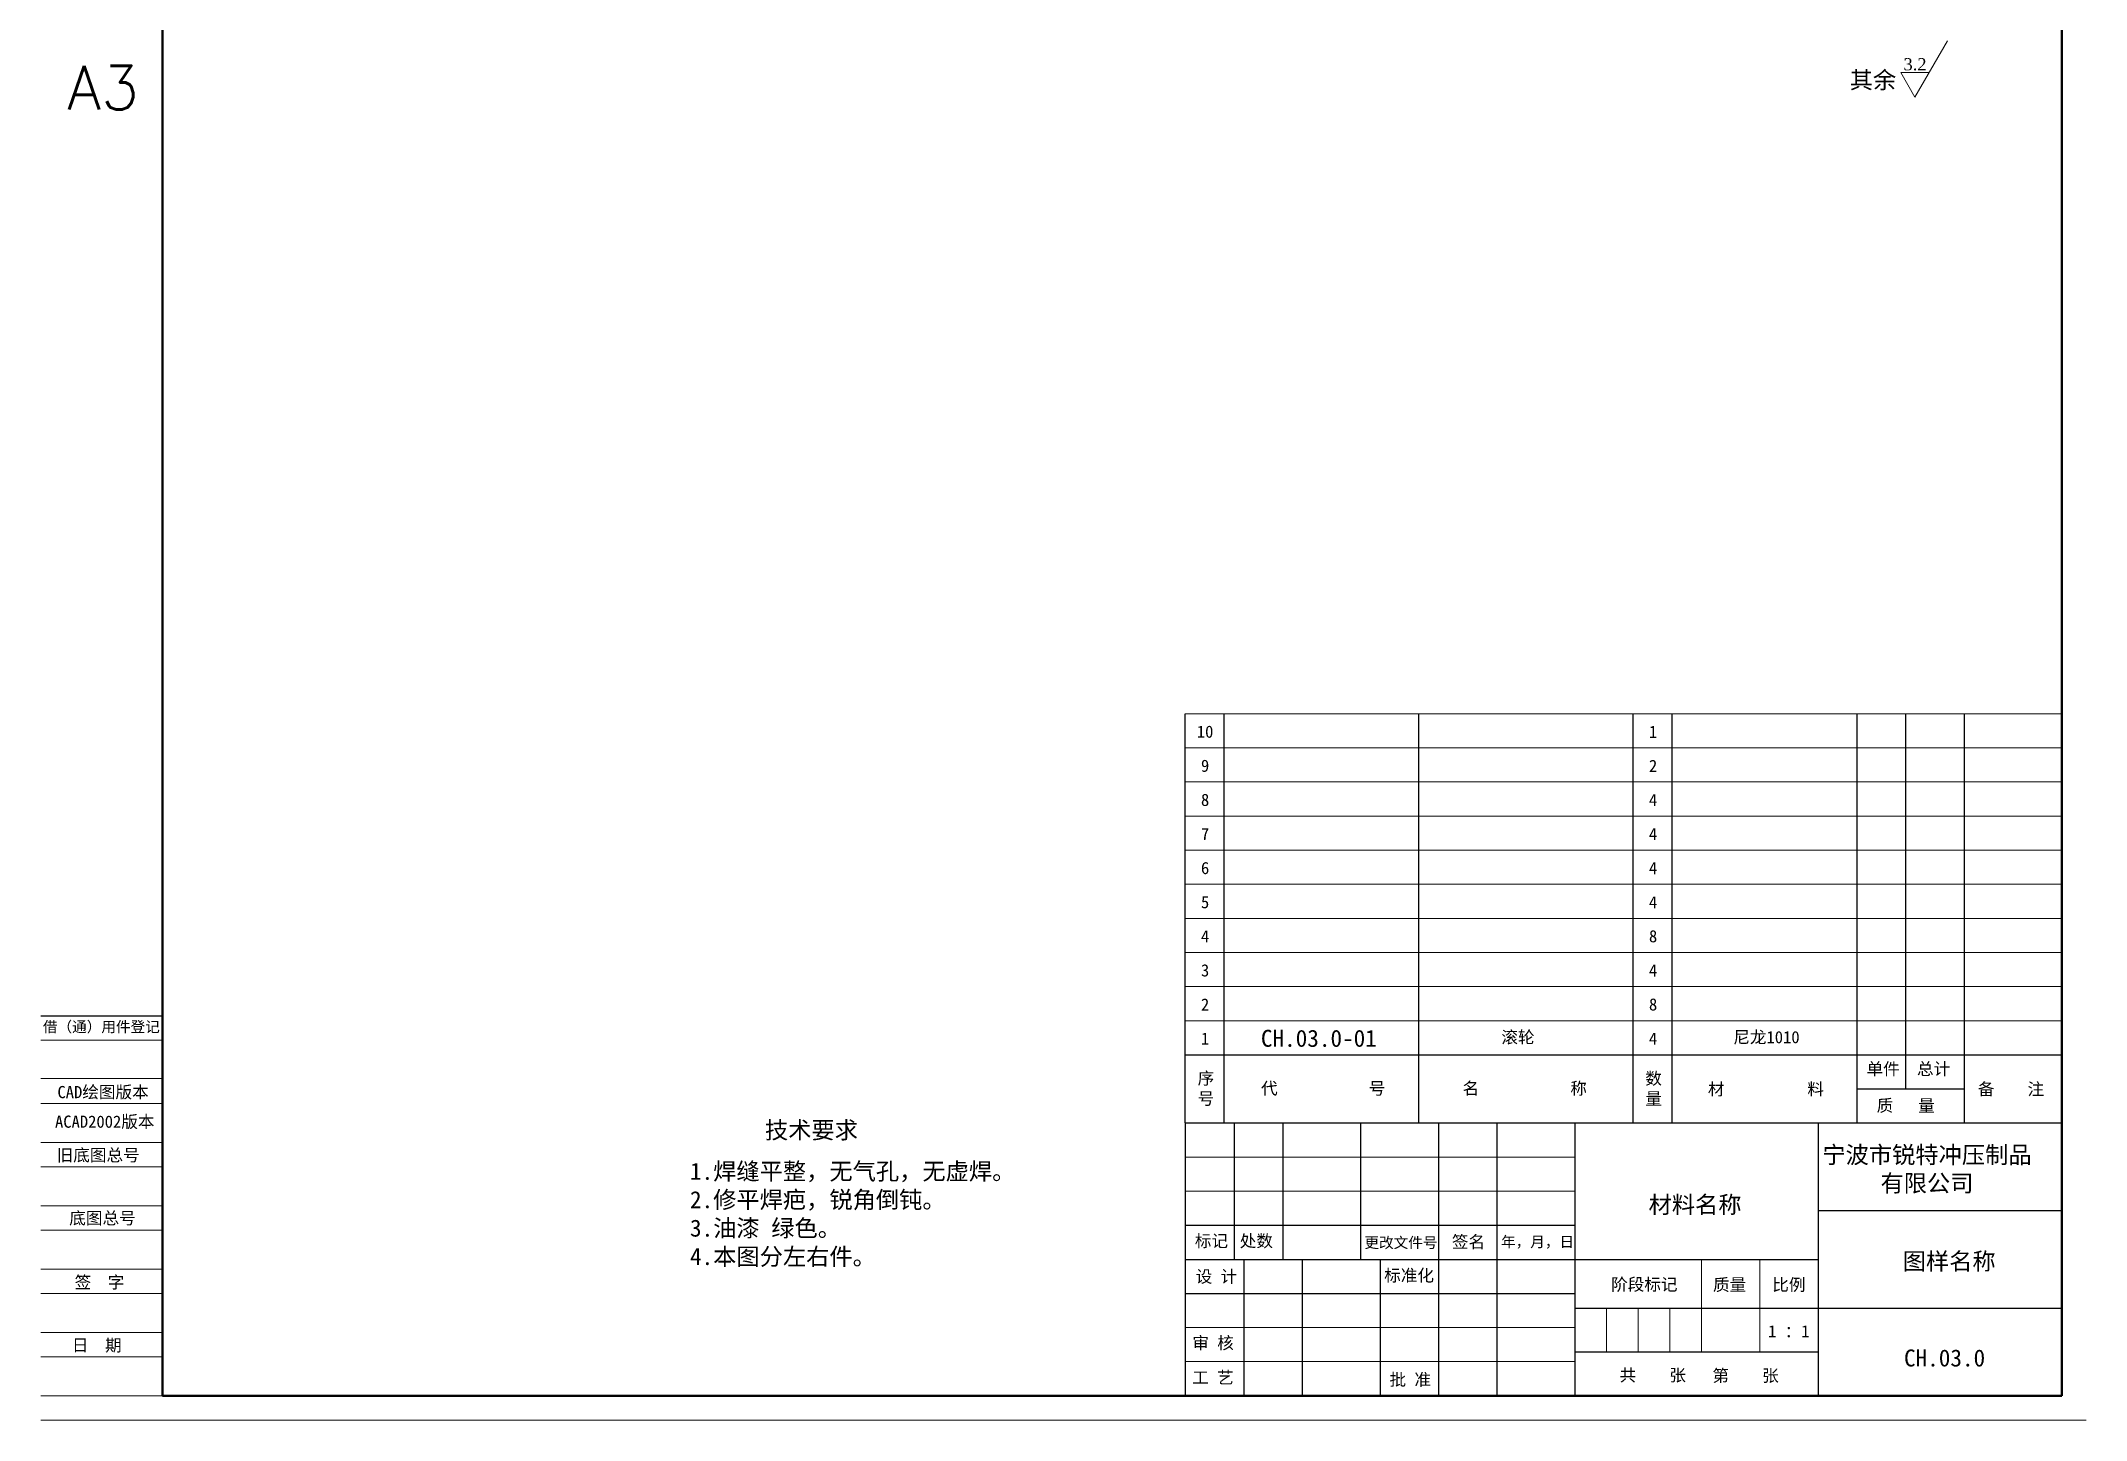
# Model space of a CAD drawing. Header units: millimetres. Extents: x 2881 to 4175, y 614 to 1733.
# Drawn here: x 3070.5 to 3490.5, y 1435.8 to 1719 of the extents above; entities that cross this region are included whole.
import ezdxf

# ---------------------------------------------------------------- set-up
doc = ezdxf.new("R2010")
doc.units = ezdxf.units.MM
for name, color, linetype, lineweight in [('实线', 7, 'Continuous', 25), ('引导线', 6, 'Continuous', 9), ('文本', 3, 'Continuous', 15), ('框格线', 8, 'Continuous', 20), ('粗实线', 9, 'Continuous', 50)]:
    doc.layers.add(name, color=color, linetype=linetype, lineweight=lineweight)
doc.styles.add('st', font='txt.shx')
doc.styles.get("Standard").update_dxf_attribs({"font": 'simfang.ttf'})

msp = doc.modelspace()

# ---------------------------------------------------------------- texts
at = {"layer": '实线', "ltscale": 0.2, "insert": (3075.9035, 1713.8768), "char_height": 9, "width": 25, "attachment_point": 1, "style": 'st'}
msp.add_mtext('A3', dxfattribs=at)
at = {"layer": '实线', "char_height": 3.5, "attachment_point": 5}
for s, insert, width in [('宁波市锐特冲压制品\\P有限公司', (3457.7836, 1487.1791), 63.1798), ('材料名称', (3410.1542, 1479.8635), 39.371), ('  图样名称', (3459.9616, 1468.2432), 63.1798), ('CH.03.0', (3461.3997, 1448.5458), 46.0025)]:
    msp.add_mtext(s, dxfattribs=dict(at, insert=insert, width=width))
at = {"layer": '文本'}
for s, insert, char_height, width, attachment_point in [('{\\fTimes New Roman|b0|i0|c0|p18;3.2}', (3452.9728, 1715.43), 2.5, 14.6, 1), ('其余', (3446.6926, 1708.8103), 3.5, 63.1798, 8), ('技术要求', (3228.6999, 1493.2107), 3.5, 63.1798, 8), ('1.焊缝平整，无气孔，无虚焊。\\P2.修平焊疤，锐角倒钝。\\P3.油漆 绿色。\\P4.本图分左右件。', (3203.7534, 1477.9535), 3.5, 89.5148, 4)]:
    msp.add_mtext(s, dxfattribs=dict(at, insert=insert, char_height=char_height, width=width, attachment_point=attachment_point))
at = {"layer": '文本', "ltscale": 0.2, "attachment_point": 5}
for s, insert, char_height, width in [('借（通）用件登记', (3082.8742, 1516.4271), 2.2, 51.1286), ('CAD绘图版本', (3083.2295, 1503.016), 2.5, 75.797018), ('ACAD2002版本', (3083.5722, 1496.9448), 2.5, 58.509519), ('旧底图总号', (3082.2193, 1490.081), 2.5, 66.188429), ('底图总号', (3083.1126, 1477.1487), 2.5, 14.5116), ('标记', (3310.846, 1472.4798), 2.5, 14.5116), ('处数', (3320.0659, 1472.458), 2.5, 14.5116), ('更改文件号', (3349.7631, 1472.1268), 2.2, 32.188166), ('签名', (3363.6278, 1472.2861), 2.5, 14.5116), ('年，月，日', (3377.8202, 1472.2647), 2.2, 14.5116), ('设 计', (3311.8685, 1465.161), 2.5, 14.5116), ('标准化', (3351.4328, 1465.3886), 2.5, 14.5116), ('签  字', (3082.5022, 1463.988), 2.5, 14.5116), ('阶段标记', (3399.7387, 1463.5336), 2.5, 14.5116), ('质量', (3417.2516, 1463.4755), 2.5, 14.5116), ('比例', (3429.4226, 1463.4755), 2.5, 14.5116), ('审 核', (3311.1854, 1451.5206), 2.5, 14.5116), ('1 ：1', (3429.4087, 1454.0397), 2.5, 14.5116), ('日  期', (3081.9438, 1451.0504), 2.5, 14.5116), ('工 艺', (3311.1456, 1444.4728), 2.5, 14.5116), ('批 准', (3351.6605, 1444.0065), 2.5, 14.5116), ('共    张', (3401.4689, 1444.9016), 2.5, 14.5116), ('第    张', (3420.5354, 1444.8115), 2.5, 14.5116)]:
    msp.add_mtext(s, dxfattribs=dict(at, insert=insert, char_height=char_height, width=width))
at = {"layer": '框格线', "color": 3, "width": 108.3187, "attachment_point": 5}
for s, insert, char_height in [('10', (3309.5411, 1577.1342), 2.5), ('1', (3401.5411, 1577.1342), 2.5), ('9', (3309.5411, 1570.1342), 2.5), ('2', (3401.5411, 1570.1342), 2.5), ('8', (3309.5411, 1563.1342), 2.5), ('4', (3401.5411, 1563.1342), 2.5), ('7', (3309.5411, 1556.1342), 2.5), ('4', (3401.5411, 1556.1342), 2.5), ('6', (3309.5411, 1549.1342), 2.5), ('4', (3401.5411, 1549.1342), 2.5), ('5', (3309.5411, 1542.1342), 2.5), ('4', (3401.5411, 1542.1342), 2.5), ('4', (3309.5411, 1535.1342), 2.5), ('8', (3401.5411, 1535.1342), 2.5), ('3', (3309.5411, 1528.1342), 2.5), ('4', (3401.5411, 1528.1342), 2.5), ('2', (3309.5411, 1521.1342), 2.5), ('8', (3401.5411, 1521.1342), 2.5), ('1', (3309.5411, 1514.1342), 2.5), ('CH.03.0-01', (3332.9066, 1514.1722), 3.5), ('滚轮           ', (3373.7891, 1514.3004), 2.5), ('4', (3401.5411, 1514.1342), 2.5), ('尼龙1010           ', (3424.8176, 1514.3004), 2.5), ('单件', (3448.7838, 1507.7945), 2.5), ('总计', (3459.1467, 1507.7945), 2.5), ('序\\P号', (3309.7204, 1503.788), 2.5), ('代           号', (3333.7891, 1503.788), 2.5), ('名           称', (3375.1785, 1503.788), 2.5), ('数\\P量', (3401.6493, 1503.788), 2.5), ('材          料', (3424.7068, 1503.6438), 2.5), ('备    注', (3475.0396, 1503.6438), 2.5), ('质   量', (3453.4101, 1500.2597), 2.5)]:
    msp.add_mtext(s, dxfattribs=dict(at, insert=insert, char_height=char_height))

# ---------------------------------------------------------------- linework, layer by layer
at = {"layer": '实线'}
for p, q in [((3305.4618, 1496.8211), (3305.4618, 1580.8211)), ((3313.4618, 1496.8211), (3313.4618, 1580.8211)), ((3353.4618, 1496.8211), (3353.4618, 1580.8211)), ((3397.4618, 1496.8211), (3397.4618, 1580.8211)), ((3405.4618, 1496.8211), (3405.4618, 1580.8211)), ((3443.4618, 1496.8211), (3443.4618, 1580.8211)), ((3453.4618, 1503.8211), (3453.4618, 1580.8211)), ((3465.4618, 1496.8211), (3465.4618, 1580.8211)), ((3070.4618, 1518.8211), (3095.4618, 1518.8211)), ((3305.4618, 1510.8211), (3485.4618, 1510.8211)), ((3443.4618, 1503.8211), (3465.4618, 1503.8211)), ((3095.4618, 1440.8211), (3095.4618, 1496.8211)), ((3095.4618, 1496.8211), (3095.4618, 1440.8211)), ((3305.4618, 1496.8211), (3485.4618, 1496.8211)), ((3305.4806, 1496.8211), (3305.4806, 1440.8211)), ((3315.4806, 1496.8211), (3315.4806, 1468.8211)), ((3325.4806, 1496.8211), (3325.4806, 1468.8211)), ((3341.4806, 1496.8211), (3341.4806, 1468.8211)), ((3357.4806, 1496.8211), (3357.4806, 1440.8211)), ((3369.4806, 1496.8211), (3369.4806, 1440.8211)), ((3385.4806, 1496.8211), (3385.4806, 1440.8211)), ((3435.4618, 1496.8211), (3435.4618, 1440.8211)), ((3435.4618, 1478.8211), (3485.4618, 1478.8211)), ((3305.4618, 1475.8211), (3385.4806, 1475.8211)), ((3305.4618, 1468.8211), (3385.4806, 1468.8211)), ((3317.4806, 1468.8211), (3317.4806, 1440.8211)), ((3329.4806, 1468.8211), (3329.4806, 1440.8211)), ((3345.4806, 1468.8211), (3345.4806, 1440.8211)), ((3385.4806, 1468.8211), (3435.4618, 1468.8211)), ((3305.4618, 1461.8211), (3385.4806, 1461.8211)), ((3385.4806, 1458.8211), (3485.4618, 1458.8211)), ((3385.4806, 1449.8211), (3435.4618, 1449.8211)), ((3305.4618, 1440.8211), (3485.4618, 1440.8211))]:
    msp.add_line(p, q, dxfattribs=at)
at = {"layer": '引导线'}
for p, q in [((3305.4618, 1580.8211), (3485.4618, 1580.8211)), ((3305.4618, 1573.8211), (3485.4618, 1573.8211)), ((3305.4618, 1566.8211), (3485.4618, 1566.8211)), ((3305.4618, 1566.8211), (3485.4618, 1566.8211)), ((3305.4618, 1559.8211), (3485.4618, 1559.8211)), ((3305.4618, 1552.8211), (3485.4618, 1552.8211)), ((3305.4618, 1545.8211), (3485.4618, 1545.8211)), ((3305.4618, 1538.8211), (3485.4618, 1538.8211)), ((3305.4618, 1531.8211), (3485.4618, 1531.8211)), ((3305.4618, 1524.8211), (3485.4618, 1524.8211)), ((3305.4618, 1517.8211), (3485.4618, 1517.8211)), ((3095.4618, 1513.8211), (3070.4618, 1513.8211)), ((3095.4618, 1505.9816), (3070.4618, 1505.9816)), ((3095.4618, 1500.8211), (3070.4618, 1500.8211)), ((3095.4618, 1492.8211), (3070.4618, 1492.8211)), ((3095.4618, 1487.8211), (3070.4618, 1487.8211)), ((3305.4618, 1489.8211), (3385.4806, 1489.8211)), ((3305.4618, 1482.8211), (3385.4806, 1482.8211)), ((3095.4618, 1479.8211), (3070.4618, 1479.8211)), ((3095.4618, 1474.8211), (3070.4618, 1474.8211)), ((3095.4618, 1466.8211), (3070.4618, 1466.8211)), ((3095.4618, 1461.8211), (3070.4618, 1461.8211)), ((3095.4618, 1453.8211), (3070.4618, 1453.8211)), ((3305.4618, 1454.8211), (3385.4806, 1454.8211)), ((3095.4618, 1448.8211), (3070.4618, 1448.8211)), ((3305.4618, 1447.8211), (3385.4806, 1447.8211)), ((3095.4618, 1440.8211), (3070.4618, 1440.8211)), ((3070.4618, 1435.8211), (3490.4618, 1435.8211))]:
    msp.add_line(p, q, dxfattribs=at)
at = {"layer": '文本'}
for p, q in [((3455.3238, 1707.4451), (3461.9748, 1718.9651)), ((3458.2336, 1712.4851), (3452.4139, 1712.4851)), ((3452.4139, 1712.4851), (3455.3238, 1707.4451))]:
    msp.add_line(p, q, dxfattribs=at)
at = {"layer": '文本', "ltscale": 0.2}
for p, q in [((3411.4618, 1468.8211), (3411.4618, 1449.8211)), ((3423.4618, 1468.8211), (3423.4618, 1449.8211)), ((3391.9618, 1458.8211), (3391.9618, 1449.8211)), ((3398.4618, 1458.8211), (3398.4618, 1449.8211)), ((3404.9618, 1458.8211), (3404.9618, 1449.8211))]:
    msp.add_line(p, q, dxfattribs=at)
at = {"layer": '粗实线'}
for p, q in [((3095.4618, 1440.8211), (3095.4618, 1727.8211)), ((3485.4618, 1440.8211), (3485.4618, 1727.8211)), ((3095.4618, 1440.8211), (3485.4618, 1440.8211))]:
    msp.add_line(p, q, dxfattribs=at)

msp.set_redraw_order([(e.dxf.handle, doc.entitydb.next_handle()) for e in msp.query("TEXT MTEXT ATTDEF DIMENSION ARC_DIMENSION")])  # texts and dimensions are drawn at this point

doc.saveas('drawing.dxf')
